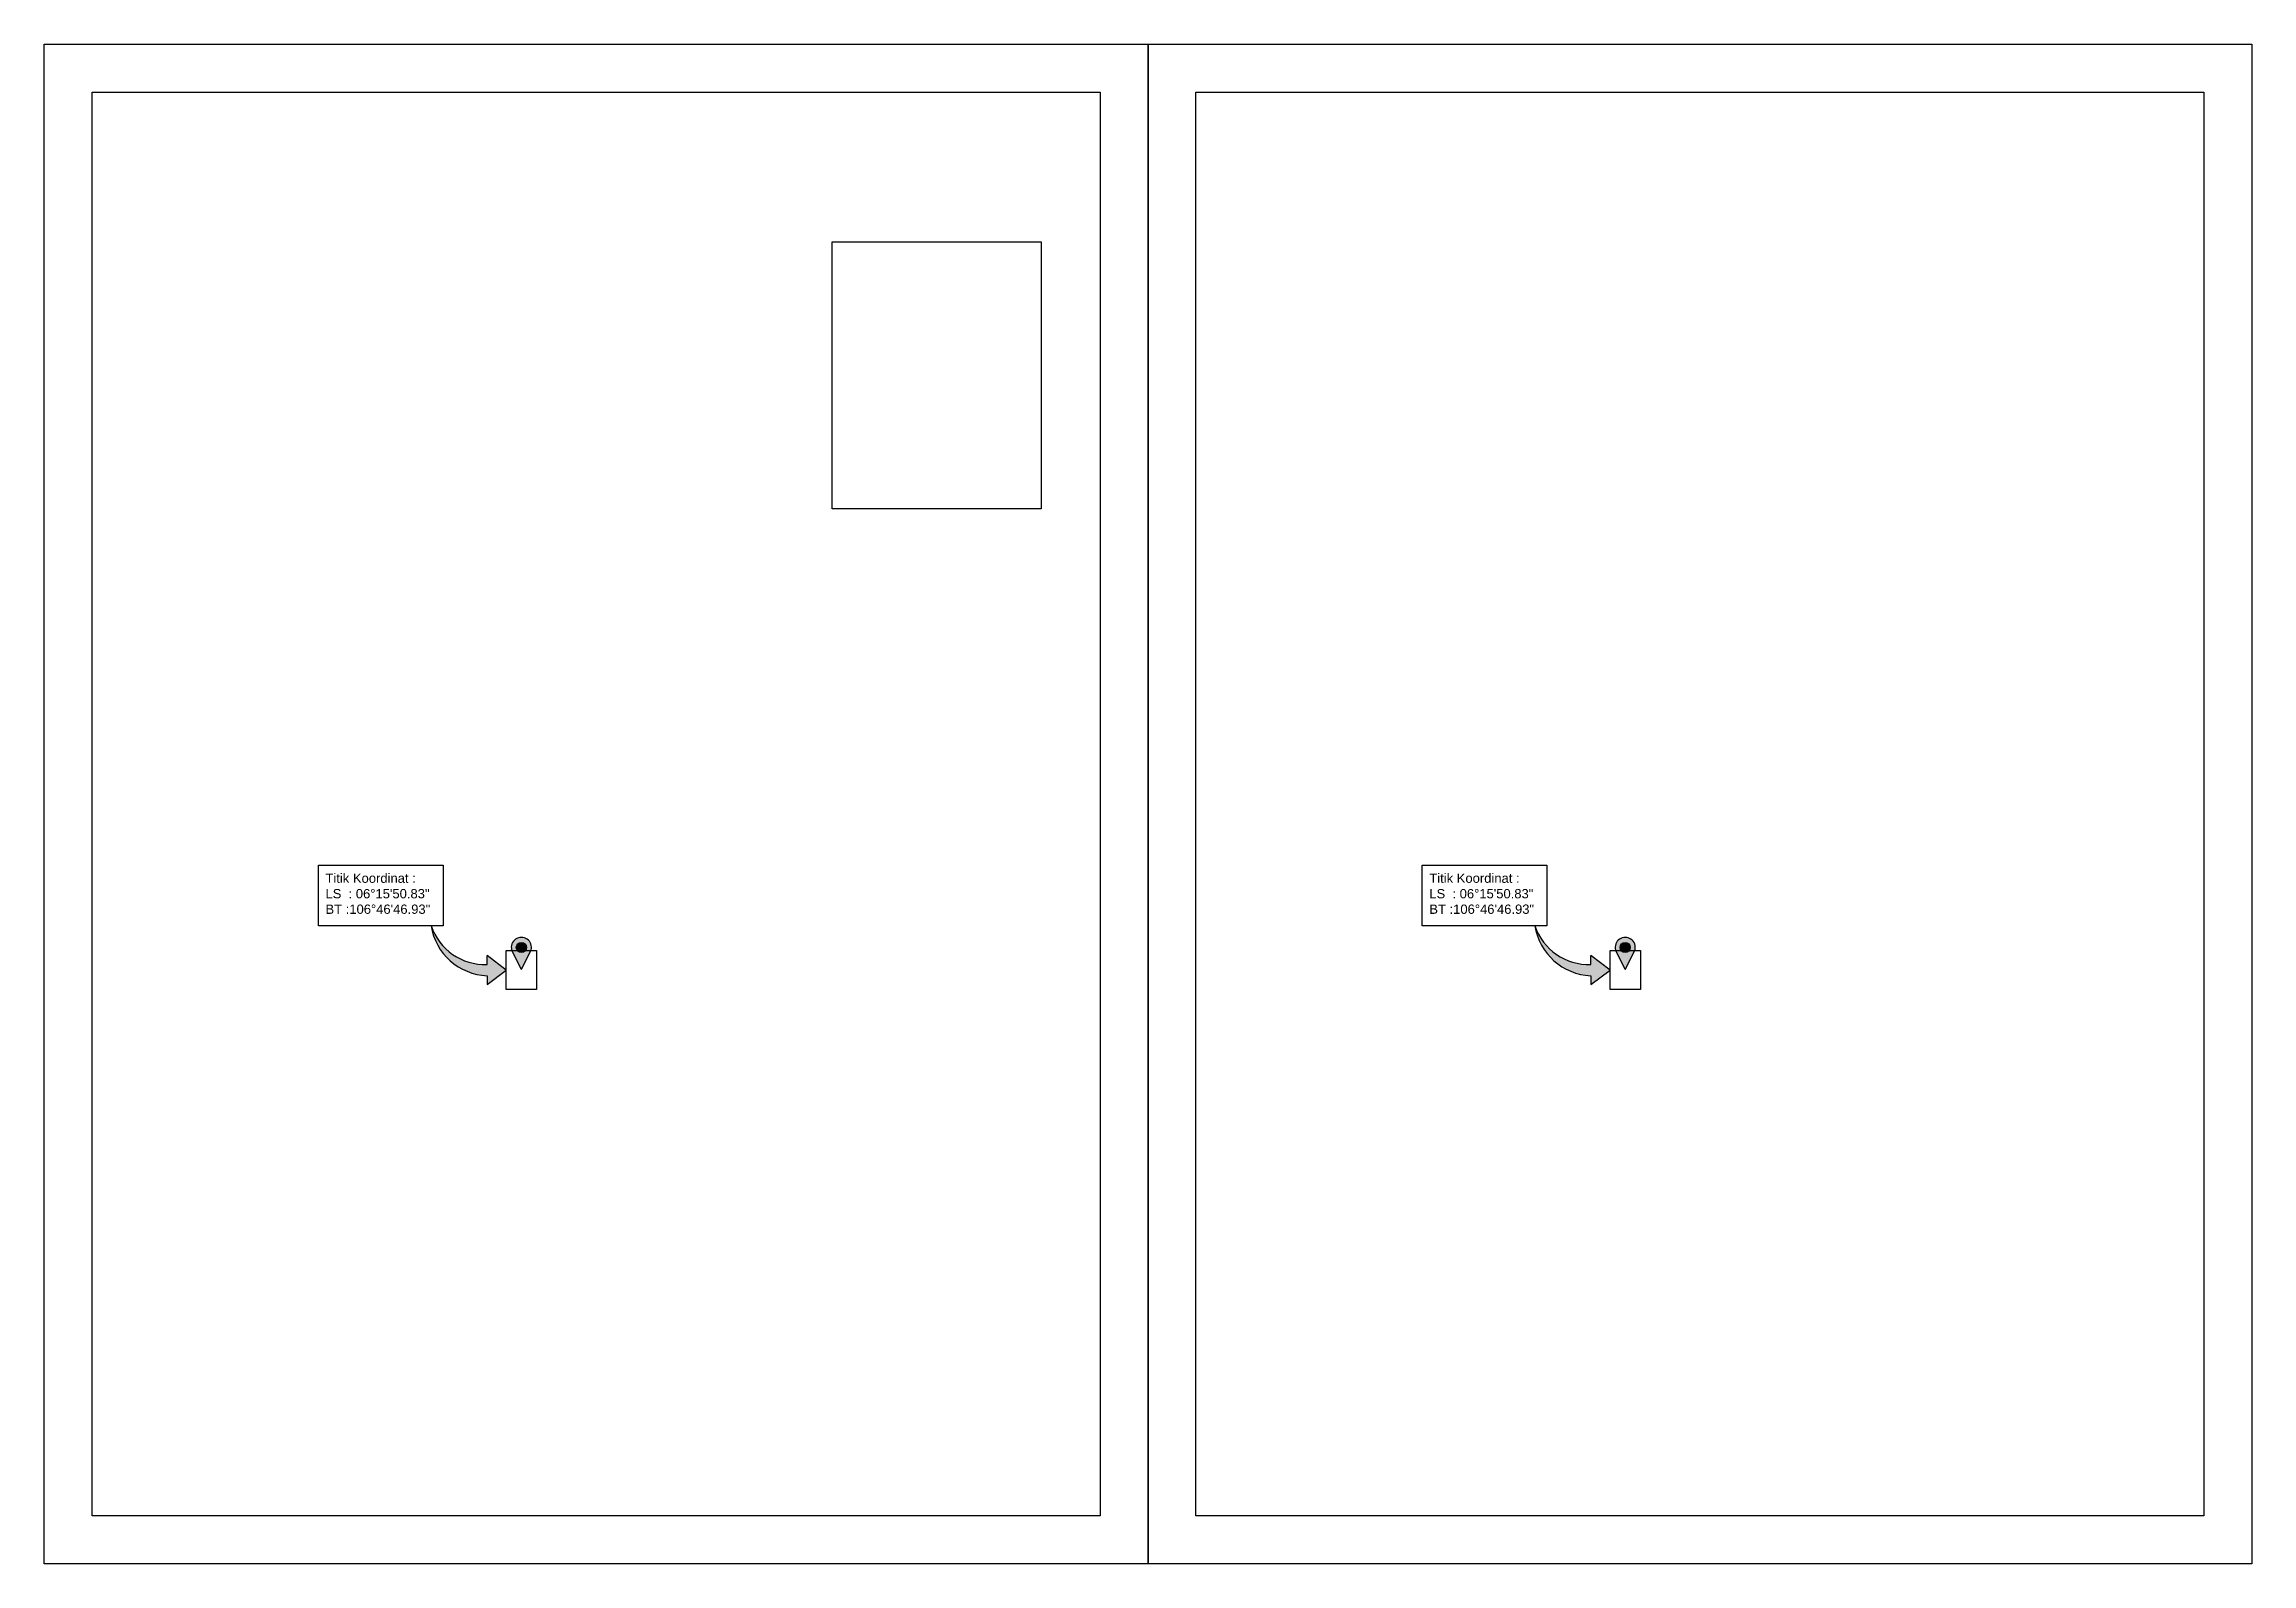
# Model space of a CAD drawing. Header units: millimetres. Extents: x 732789 to 734367, y 13383 to 14017.
# Drawn here: x 733906.8 to 734367.2, y 13700.3 to 14017.3 of the extents above; entities that cross this region are included whole.
import ezdxf

# ---------------------------------------------------------------- set-up
doc = ezdxf.new("R2010")
doc.units = ezdxf.units.MM
doc.styles.get("Standard").update_dxf_attribs({"font": 'arial.ttf'})
picture_1 = doc.add_image_def('image1.png', size_in_pixel=(591, 835))
picture_2 = doc.add_image_def('image3.png', size_in_pixel=(591, 835))

msp = doc.modelspace()

# ---------------------------------------------------------------- texts
at = {"color": 5, "char_height": 1.94005, "attachment_point": 1}
for insert in [(733965.465, 13844.328), (734195.671, 13844.328)]:
    msp.add_mtext_dynamic_manual_height_columns('Titik Koordinat : \\PLS  : 06°15\'50.83"\\PBT :106°46\'46.93"', width=62.0817, gutter_width=9.7, heights=[0], dxfattribs=dict(at, insert=insert))

# ---------------------------------------------------------------- hatches: boundary and pattern name
at = {"true_color": 0x939598, "transparency": 33554643}
h = msp.add_hatch(color=252, dxfattribs=at)
h.dxf.hatch_style = 1
h.set_gradient(color1=(147, 149, 152), color2=(0, 0, 255), rotation=236)
h.paths.add_polyline_path([(733999.151, 13827.224), (733999.151, 13825.358, -0.332335), (733987.492, 13833.428, 0.3572193), (733999.151, 13823.01), (733999.151, 13821.143), (734003.165, 13824.184)])
h = msp.add_hatch(color=1)
h.dxf.hatch_style = 1
h.paths.add_polyline_path([(734008.361, 13828.389, 1.2820948), (734004.28, 13828.389), (734006.32, 13824.307)])
h.paths.add_polyline_path([(734005.265, 13828.901, -1), (734007.376, 13828.901, -1)], flags=16)
h = msp.add_hatch(color=252, dxfattribs=at)
h.dxf.hatch_style = 1
h.set_gradient(color1=(147, 149, 152), color2=(0, 0, 255), rotation=236)
h.paths.add_polyline_path([(734229.357, 13827.224), (734229.357, 13825.358, -0.332335), (734217.698, 13833.428, 0.3572193), (734229.357, 13823.01), (734229.357, 13821.143), (734233.371, 13824.184)])
h = msp.add_hatch(color=1)
h.dxf.hatch_style = 1
h.paths.add_polyline_path([(734238.567, 13828.389, 1.2820948), (734234.486, 13828.389), (734236.526, 13824.307)])
h.paths.add_polyline_path([(734235.471, 13828.901, -1), (734237.582, 13828.901, -1)], flags=16)
at = {"true_color": 0xffffff}
h = msp.add_hatch(color=7, dxfattribs=at)
h.dxf.hatch_style = 1
h.paths.add_polyline_path([(734005.265, 13828.901, 1), (734007.376, 13828.901, 1)])
h = msp.add_hatch(color=7, dxfattribs=at)
h.dxf.hatch_style = 1
h.paths.add_polyline_path([(734235.471, 13828.901, 1), (734237.582, 13828.901, 1)])

# ---------------------------------------------------------------- linework, layer by layer
for points in [[(733906.794, 14017.326), (734137, 14017.326), (734137, 13700.334), (733906.794, 13700.334)], [(734137, 14017.326), (734367.206, 14017.326), (734367.206, 13700.334), (734137, 13700.334)], [(734071.141, 13976.111), (734114.693, 13976.111), (734114.693, 13920.392), (734071.141, 13920.392)]]:
    msp.add_lwpolyline(points, close=True)
for points in [[(733916.794, 14007.326), (734127, 14007.326), (734127, 13710.334), (733916.794, 13710.334), (733916.794, 14007.326)], [(734357.206, 13710.334), (734147, 13710.334), (734147, 14007.326)], [(733999.151, 13825.354), (733999.151, 13827.217)], [(733999.151, 13825.354), (733999.151, 13827.217)], [(733999.151, 13821.146), (734003.158, 13824.182), (733999.151, 13827.217)], [(734006.32, 13824.307), (734004.28, 13828.389)], [(734006.32, 13824.307), (734008.361, 13828.389)], [(734229.357, 13825.354), (734229.357, 13827.217)], [(734229.357, 13825.354), (734229.357, 13827.217)], [(734229.357, 13821.146), (734233.364, 13824.182), (734229.357, 13827.217)], [(734236.526, 13824.307), (734234.486, 13828.389)], [(734236.526, 13824.307), (734238.567, 13828.389)], [(733999.151, 13823.01), (733999.151, 13821.146)], [(733999.151, 13823.01), (733999.151, 13821.146)], [(734229.357, 13823.01), (734229.357, 13821.146)], [(734229.357, 13823.01), (734229.357, 13821.146)]]:
    msp.add_lwpolyline(points)
at = {"color": 5}
for points in [[(733963.976, 13846.042), (733989.988, 13846.042), (733989.988, 13833.428), (733963.976, 13833.428)], [(734194.182, 13846.042), (734220.194, 13846.042), (734220.194, 13833.428), (734194.182, 13833.428)]]:
    msp.add_lwpolyline(points, close=True, dxfattribs=at)
at = {"color": 1}
for points in [[(734003.158, 13828.239), (734009.502, 13828.239), (734009.502, 13820.124), (734003.158, 13820.124)], [(734233.364, 13828.239), (734239.708, 13828.239), (734239.708, 13820.124), (734233.364, 13820.124)]]:
    msp.add_lwpolyline(points, close=True, dxfattribs=at)
for centre in [(734006.32, 13828.901), (734236.526, 13828.901)]:
    msp.add_circle(centre, 1.056)
for centre, radius, start, end in [((733999.682, 13835.337), 12.339, 188.903, 267.53384), ((733998.722, 13837.195), 11.844, 198.54449, 272.07829), ((734006.32, 13828.901), 2.104, 345.90657, 194.09343), ((734229.888, 13835.337), 12.339, 188.903, 267.53384), ((734228.928, 13837.195), 11.844, 198.54449, 272.07829), ((734236.526, 13828.901), 2.104, 345.90657, 194.09343)]:
    msp.add_arc(centre, radius, start, end)

msp.set_redraw_order([(e.dxf.handle, doc.entitydb.next_handle()) for e in msp.query("TEXT MTEXT ATTDEF DIMENSION ARC_DIMENSION")])  # texts and dimensions are drawn at this point

# ---------------------------------------------------------------- pictures from other files: only their frames are drawn
image = msp.add_image(picture_1, insert=(733916.794, 13710.334), size_in_units=(210.206, 296.992))
image.dxf.flags = 7
image = msp.add_image(picture_2, insert=(734147, 13710.336), size_in_units=(210.205, 296.99))
image.dxf.flags = 7

doc.saveas('drawing.dxf')
